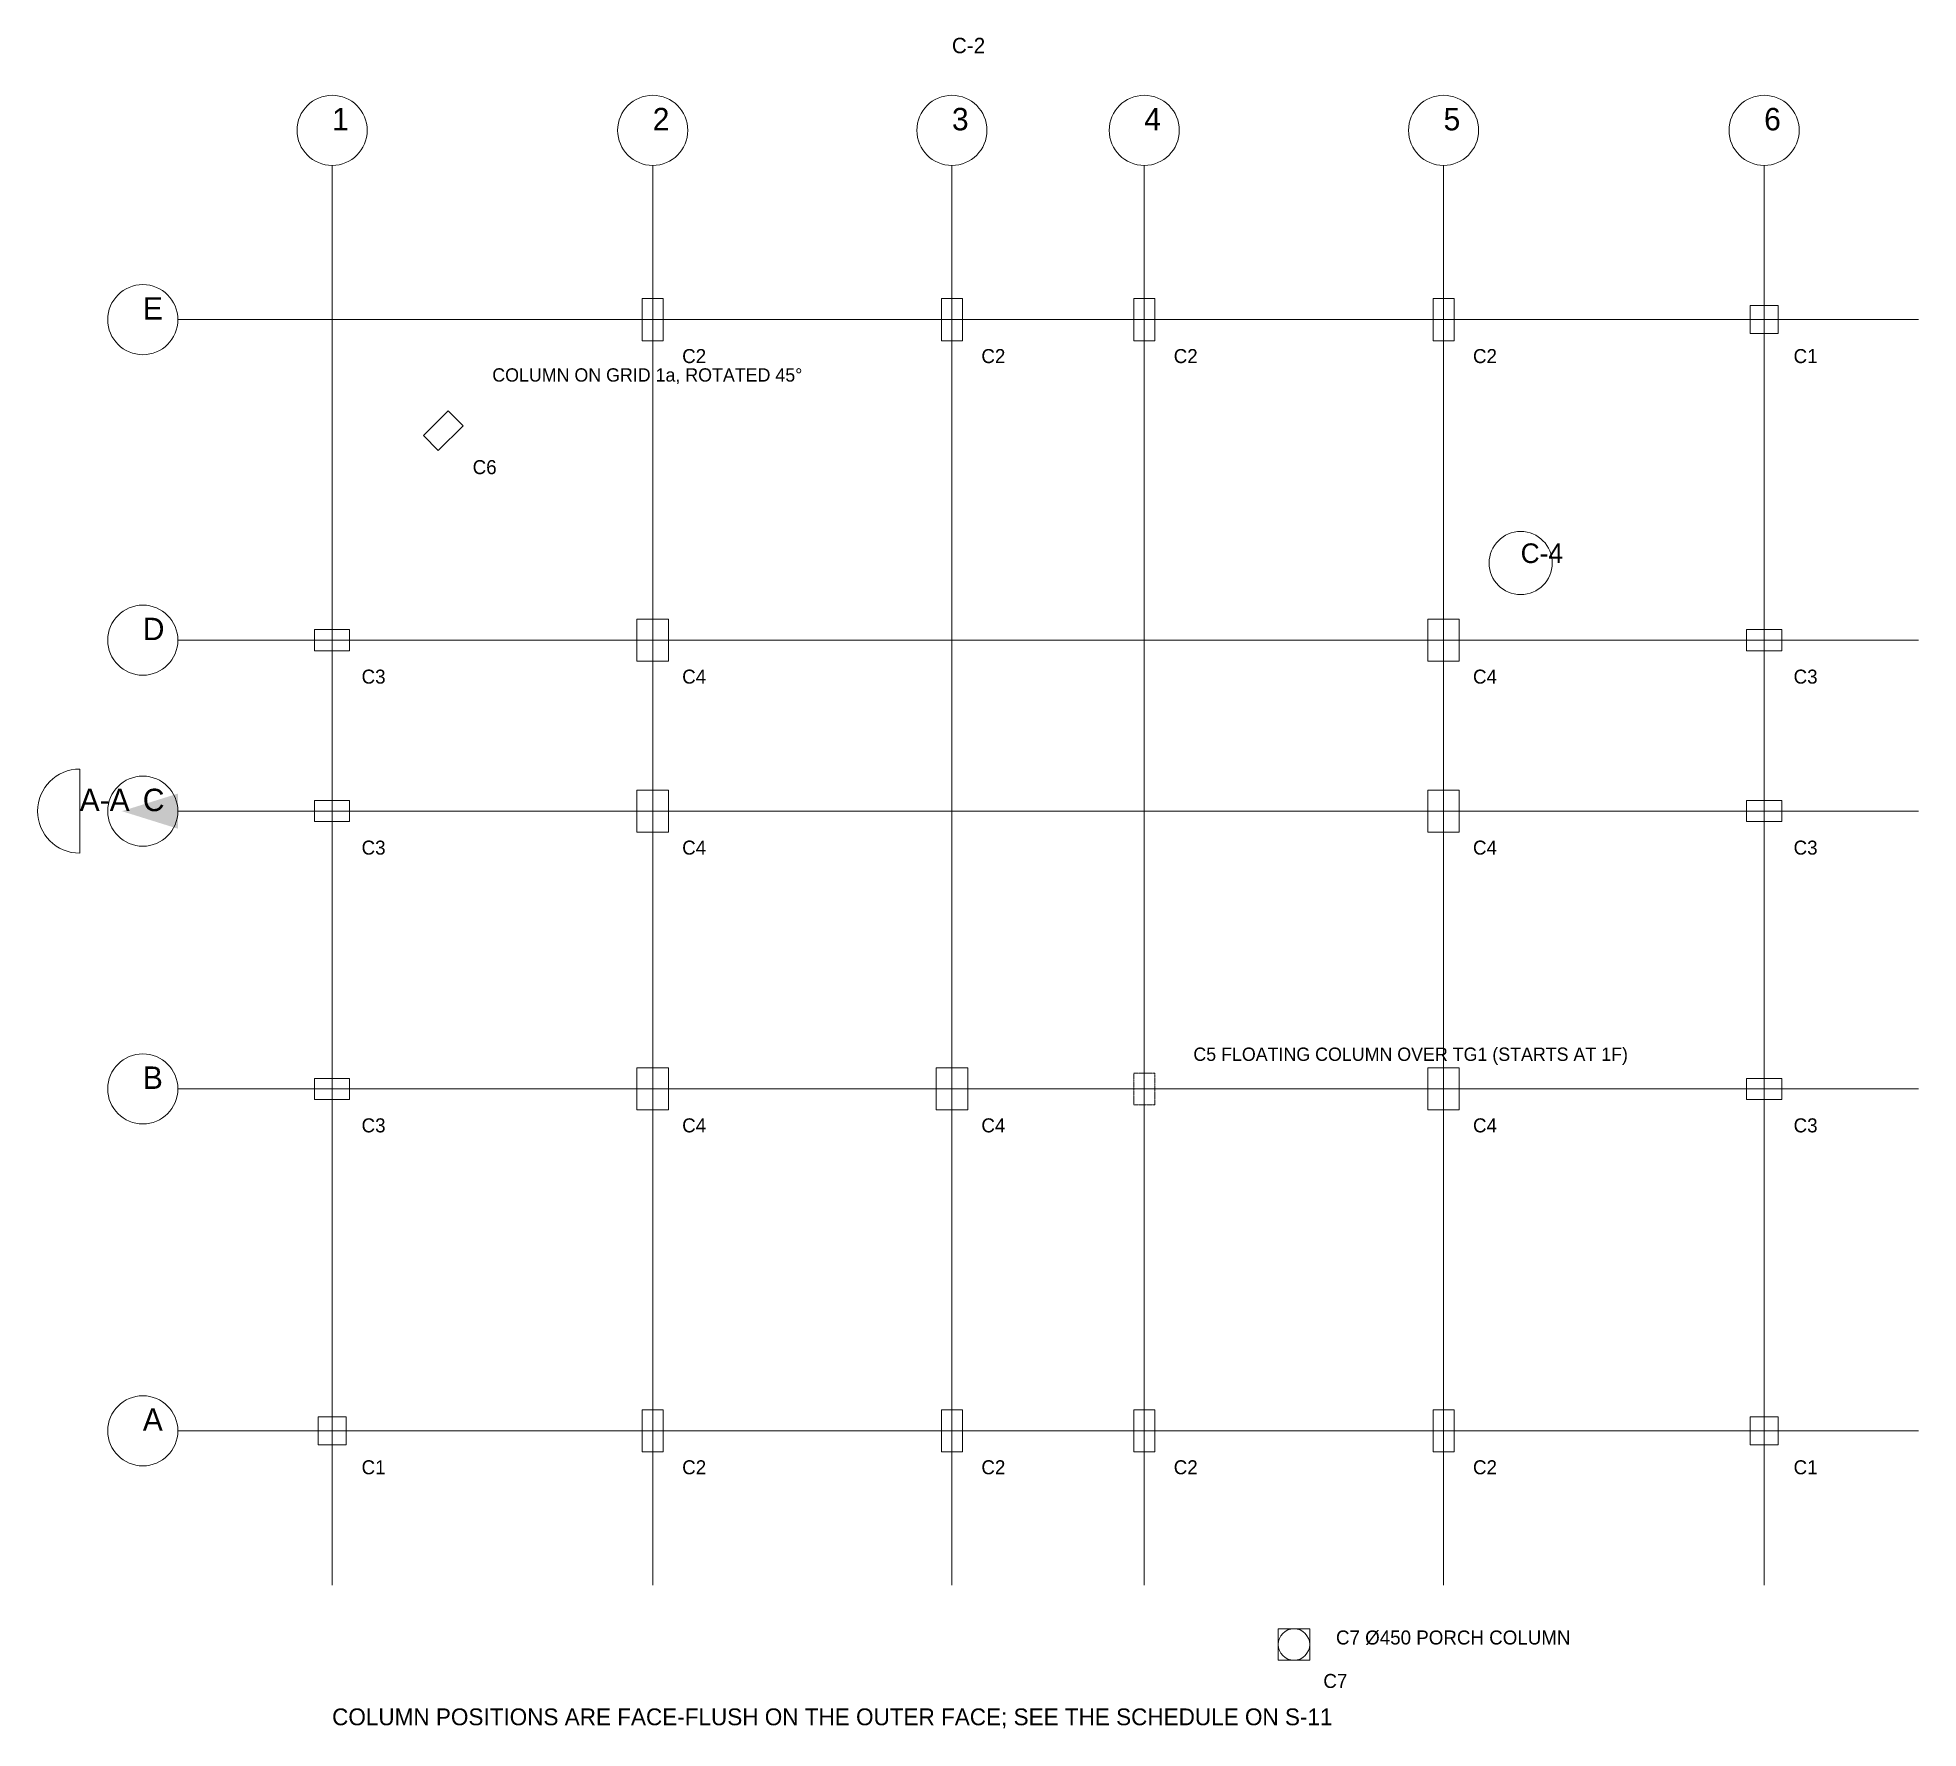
# Model space of a CAD drawing. Extents: x -3200 to 1422622, y -1410602 to 19050.
# Drawn here: x 1195800 to 1222622, y -404245 to -380127 of the extents above; entities that cross this region are included whole.
import ezdxf

# ---------------------------------------------------------------- set-up
doc = ezdxf.new("R2010")
doc.units = 0
doc.linetypes.add('DASHED', pattern=[1.524, 1.27, -0.254])
for name, color, linetype, lineweight, plot in [('Arrow', 7, 'Continuous', 0, False), ('Column', 1, 'Continuous', 0, False), ('Grid', 8, 'Continuous', 0, False), ('Grid Circle', 8, 'Continuous', 0, False), ('Grid text', 7, 'Continuous', 0, False), ('Text-1', 7, 'Continuous', 0, False), ('Text-2', 7, 'Continuous', 0, False)]:
    doc.layers.add(name, color=color, linetype=linetype, lineweight=lineweight, plot=plot)

msp = doc.modelspace()

# ---------------------------------------------------------------- texts
at = {"layer": 'Text-1'}
for s, height, p in [('C-2', 220, (1208839, -380350)), ('C2', 200, (1204992, -384770)), ('C2', 200, (1209259, -384770)), ('C2', 200, (1212002, -384770)), ('C2', 200, (1216270, -384770)), ('C1', 200, (1220842, -384770)), ('C6', 200, (1202004, -386354)), ('C3', 200, (1200420, -389342)), ('C4', 200, (1204992, -389342)), ('C4', 200, (1216270, -389342)), ('C3', 200, (1220842, -389342)), ('C3', 200, (1200420, -391781)), ('C4', 200, (1204992, -391781)), ('C4', 200, (1216270, -391781)), ('C3', 200, (1220842, -391781)), ('C3', 200, (1200420, -395743)), ('C4', 200, (1204992, -395743)), ('C4', 200, (1209259, -395743)), ('C4', 200, (1216270, -395743)), ('C3', 200, (1220842, -395743)), ('C1', 200, (1200420, -400620)), ('C2', 200, (1204992, -400620)), ('C2', 200, (1209259, -400620)), ('C2', 200, (1212002, -400620)), ('C2', 200, (1216270, -400620)), ('C1', 200, (1220842, -400620)), ('C7', 200, (1214136, -403668)), ('COLUMN POSITIONS ARE FACE-FLUSH ON THE OUTER FACE; SEE THE SCHEDULE ON S-11', 240, (1200000, -404200))]:
    msp.add_text(s, height=height, dxfattribs=at).set_placement(p)
at = {"layer": 'Text-2'}
for s, height, p in [('COLUMN ON GRID 1a, ROTATED 45%%D', 190, (1202284, -385034)), ('C5 FLOATING COLUMN OVER TG1 (STARTS AT 1F)', 190, (1212282, -394723)), ('C7 %%C450 PORCH COLUMN', 200, (1214316, -403048))]:
    msp.add_text(s, height=height, dxfattribs=at).set_placement(p)

# ---------------------------------------------------------------- blocks, each defined once
blk = doc.blocks.new('GRID_BUBBLE')
at = {"layer": 'Grid Circle'}
blk.add_circle((0, 0), 500, dxfattribs=at)
at = {"layer": 'Text-1'}
blk.add_attdef('GRID', (0, 0), '', height=320, dxfattribs=at)
blk = doc.blocks.new('COL_TAG')
at = {"layer": 'Grid Circle'}
blk.add_circle((0, 0), 450, dxfattribs=at)
at = {"layer": 'Text-1'}
blk.add_attdef('MARK', (0, 0), '', height=280, dxfattribs=at)
blk = doc.blocks.new('SECTION_MARK')
at = {"layer": 'Arrow'}
blk.add_solid([(600, 0), (1400, 250), (1400, -250)], dxfattribs=at)
at = {"layer": 'Text-1'}
blk.add_line((0, -600), (0, 600), dxfattribs=at)
blk.add_arc((0, 0), 600, 90, 270, dxfattribs=at)
blk.add_attdef('SEC', (0, 0), '', height=320, dxfattribs=at)

# ---------------------------------------------------------------- linework, layer by layer
at = {"layer": 'Column'}
for points in [[(1204422, -384450), (1204722, -384450), (1204722, -383850), (1204422, -383850)], [(1208689, -384450), (1208989, -384450), (1208989, -383850), (1208689, -383850)], [(1211432, -384450), (1211732, -384450), (1211732, -383850), (1211432, -383850)], [(1215700, -384450), (1216000, -384450), (1216000, -383850), (1215700, -383850)], [(1220222, -384350), (1220622, -384350), (1220622, -383950), (1220222, -383950)], [(1201513, -386017), (1201867, -385663), (1201654, -385451), (1201301, -385805)], [(1199750, -388872), (1200250, -388872), (1200250, -388572), (1199750, -388572)], [(1204347, -389022), (1204797, -389022), (1204797, -388422), (1204347, -388422)], [(1215625, -389022), (1216075, -389022), (1216075, -388422), (1215625, -388422)], [(1215625, -389022), (1216075, -389022), (1216075, -388422), (1215625, -388422)], [(1220172, -388872), (1220672, -388872), (1220672, -388572), (1220172, -388572)], [(1199750, -391311), (1200250, -391311), (1200250, -391011), (1199750, -391011)], [(1204347, -391461), (1204797, -391461), (1204797, -390861), (1204347, -390861)], [(1215625, -391461), (1216075, -391461), (1216075, -390861), (1215625, -390861)], [(1220172, -391311), (1220672, -391311), (1220672, -391011), (1220172, -391011)], [(1199750, -395273), (1200250, -395273), (1200250, -394973), (1199750, -394973)], [(1204347, -395423), (1204797, -395423), (1204797, -394823), (1204347, -394823)], [(1208614, -395423), (1209064, -395423), (1209064, -394823), (1208614, -394823)], [(1215625, -395423), (1216075, -395423), (1216075, -394823), (1215625, -394823)], [(1220172, -395273), (1220672, -395273), (1220672, -394973), (1220172, -394973)], [(1199800, -400200), (1200200, -400200), (1200200, -399800), (1199800, -399800)], [(1204422, -400300), (1204722, -400300), (1204722, -399700), (1204422, -399700)], [(1208689, -400300), (1208989, -400300), (1208989, -399700), (1208689, -399700)], [(1211432, -400300), (1211732, -400300), (1211732, -399700), (1211432, -399700)], [(1215700, -400300), (1216000, -400300), (1216000, -399700), (1215700, -399700)], [(1220222, -400200), (1220622, -400200), (1220622, -399800), (1220222, -399800)], [(1213491, -403273), (1213941, -403273), (1213941, -402823), (1213491, -402823)]]:
    msp.add_lwpolyline(points, close=True, dxfattribs=at)
at = {"layer": 'Column', "linetype": 'DASHED'}
msp.add_lwpolyline([(1211432, -395348), (1211732, -395348), (1211732, -394898), (1211432, -394898)], close=True, dxfattribs=at)
at = {"layer": 'Column'}
msp.add_circle((1213716, -403048), 225, dxfattribs=at)
at = {"layer": 'Grid'}
for p, q in [((1200000, -402200), (1200000, -381950)), ((1204572, -402200), (1204572, -381950)), ((1208839, -402200), (1208839, -381950)), ((1211582, -402200), (1211582, -381950)), ((1215850, -402200), (1215850, -381950)), ((1220422, -402200), (1220422, -381950)), ((1197800, -384150), (1222622, -384150)), ((1197800, -388722), (1222622, -388722)), ((1197800, -391161), (1222622, -391161)), ((1197800, -395123), (1222622, -395123)), ((1197800, -400000), (1222622, -400000))]:
    msp.add_line(p, q, dxfattribs=at)

# ---------------------------------------------------------------- block references
at = {"layer": 'Grid Circle'}
for p, values in [((1200000, -381450), {'GRID': '1'}), ((1204572, -381450), {'GRID': '2'}), ((1208839, -381450), {'GRID': '3'}), ((1211582, -381450), {'GRID': '4'}), ((1215850, -381450), {'GRID': '5'}), ((1220422, -381450), {'GRID': '6'}), ((1197300, -384150), {'GRID': 'E'}), ((1197300, -388722), {'GRID': 'D'}), ((1197300, -391161), {'GRID': 'C'}), ((1197300, -395123), {'GRID': 'B'}), ((1197300, -400000), {'GRID': 'A'})]:
    msp.add_blockref('GRID_BUBBLE', p, dxfattribs=at).add_auto_attribs(values)
at = {"layer": 'Grid text'}
msp.add_blockref('COL_TAG', (1216950, -387622), dxfattribs=at).add_auto_attribs({'MARK': 'C-4'})
at = {"layer": 'Text-1'}
msp.add_blockref('SECTION_MARK', (1196400, -391161), dxfattribs=at).add_auto_attribs({'SEC': 'A-A'})

msp.set_redraw_order([(e.dxf.handle, doc.entitydb.next_handle()) for e in msp.query("TEXT MTEXT ATTDEF DIMENSION ARC_DIMENSION")])  # texts and dimensions are drawn at this point

doc.saveas('drawing.dxf')
